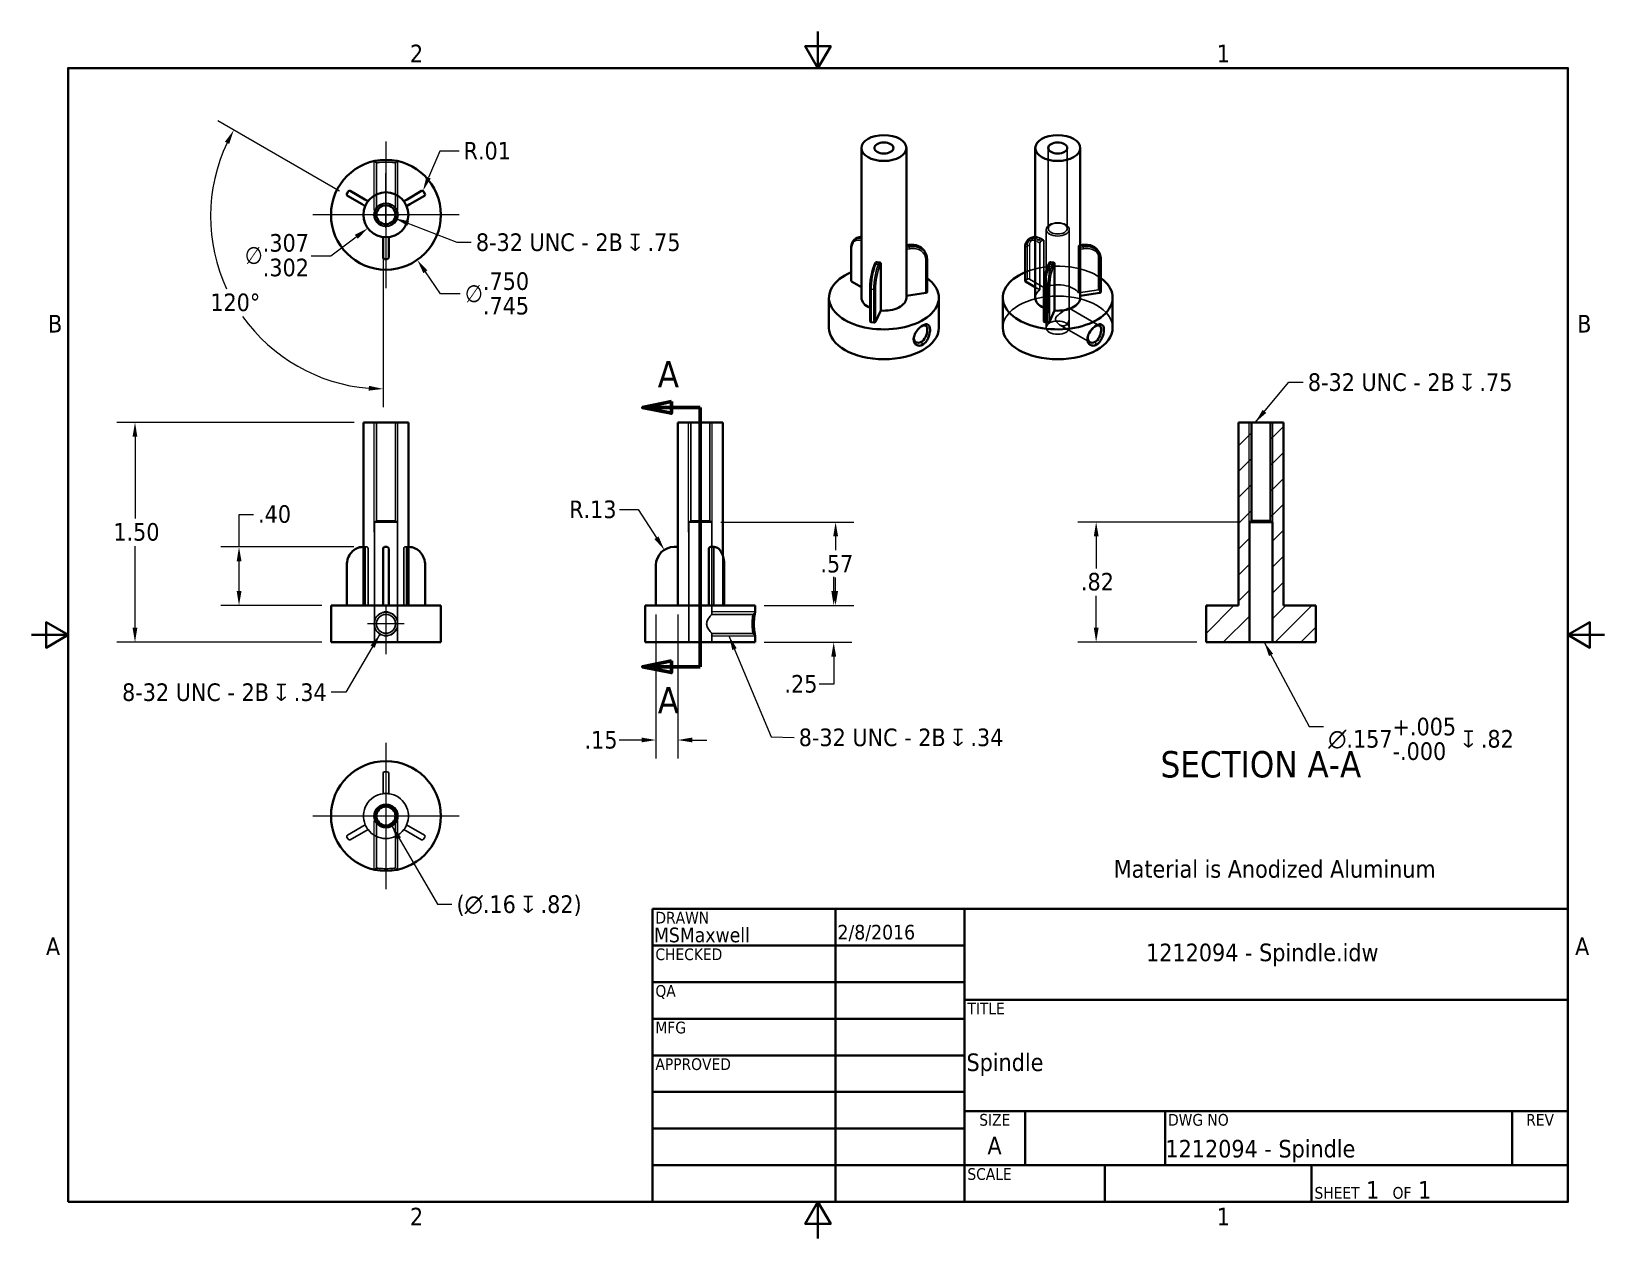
# Model space of a CAD drawing. Header units: inches. Extents: x 0.1 to 10.9, y 0.1 to 8.4.
import ezdxf
from ezdxf.enums import TextEntityAlignment as Align

# ---------------------------------------------------------------- set-up
doc = ezdxf.new("R2010")
doc.units = ezdxf.units.IN
doc.header["$MEASUREMENT"] = 0
for name, color, linetype, lineweight in [('Border (ANSI)', 7, 'Continuous', 35), ('Hatch (ANSI)', 7, 'Continuous', 13), ('Hidden (ANSI)', 7, 'Continuous', 25), ('Hidden Narrow (ANSI)', 7, 'Continuous', 18), ('Section Line (ANSI)', 7, 'Continuous', 50), ('Symbol (ANSI)', 7, 'Continuous', 18), ('Title (ANSI)', 7, 'Continuous', 35), ('Visible (ANSI)', 7, 'Continuous', 35), ('Visible Narrow (ANSI)', 7, 'Continuous', 25)]:
    doc.layers.add(name, color=color, linetype=linetype, lineweight=lineweight)
for name, color, linetype, lineweight, true_color in [('Center Mark (ANSI)', 5, 'Continuous', 18, 0x0000ff), ('Centerline (ANSI)', 5, 'Continuous', 18, 0x0000ff), ('Dimension (ANSI)', 1, 'Continuous', 18, 0xff0000)]:
    doc.layers.add(name, color=color, linetype=linetype, lineweight=lineweight, true_color=true_color)
doc.styles.add('Label Text (ANSI)', font='tahoma.ttf')
doc.styles.add('Note Text (ANSI)', font='tahoma.ttf')
doc.styles.add('Text Style38', font='tahoma.ttf')
doc.styles.add('Text Style40', font='tahoma.ttf')
doc.dimstyles.new('Default (ANSI)', dxfattribs={"dimtxt": 0.12, "dimasz": 0.098425, "dimexe": 0.125, "dimexo": 0.0625, "dimgap": 0.031496, "dimtad": 0, "dimtih": 1, "dimtoh": 1, "dimrnd": 1e-08, "dimzin": 4, "dimdsep": 46, "dimtxsty": 'Note Text (ANSI)', "dimcen": 0.09, "dimdle": 0.393701, "dimclrd": 256, "dimclre": 256, "dimclrt": 256, "dimadec": 0, "dimazin": 1, "dimtfac": 1, "dimtofl": 0, "dimtmove": 0, "dimatfit": 3, "dimfxl": 1, "dimtolj": 1, "dimtzin": 4, "dimlwd": -1, "dimlwe": -1, "dimarcsym": 0})
doc.dimstyles.new('Default (ANSI)$7', dxfattribs={"dimtxt": 0.12, "dimasz": 0.098425, "dimexe": 0.125, "dimexo": 0.0625, "dimgap": 0.031496, "dimtad": 0, "dimtih": 1, "dimtoh": 1, "dimrnd": 1e-08, "dimzin": 4, "dimdsep": 46, "dimtxsty": 'Note Text (ANSI)', "dimcen": 0.09, "dimdle": 0.393701, "dimclrd": 256, "dimclre": 256, "dimclrt": 256, "dimadec": 0, "dimazin": 1, "dimtfac": 1, "dimtofl": 0, "dimtmove": 0, "dimatfit": 3, "dimfxl": 1, "dimtolj": 1, "dimtzin": 4, "dimlwd": -1, "dimlwe": -1, "dimarcsym": 0})

msp = doc.modelspace()

# ---------------------------------------------------------------- texts
at = {"layer": 'Symbol (ANSI)', "char_height": 0.12, "line_spacing_factor": 0.5334, "style": 'Note Text (ANSI)'}
for s, insert, width, attachment_point in [('{8-32 UNC - 2B \\fAIGDT|b0|i0;\\H0.1200;x\\fTahoma|b0|i0;\\H0.1200; .75}', (3.16435, 6.9916), 1.5376757, 1), ('{8-32 UNC - 2B \\fAIGDT|b0|i0;\\H0.1200;x\\fTahoma|b0|i0;\\H0.1200; .75}', (8.84445, 6.03628), 1.5376757, 1), ('{8-32 UNC - 2B \\fAIGDT|b0|i0;\\H0.1200;x\\fTahoma|b0|i0;\\H0.1200; .34}', (2.14547, 3.91964), 1.5376757, 3), ('{\\A1;\\fTahoma|b0|i0;\\H0.1200;\\fAIGDT|b0|i0;\\H0.1200;n\\fTahoma|b0|i0;\\H0.1200;.157\\S+.005^ -.000; \\fAIGDT|b0|i0;\\H0.1200;x\\fTahoma|b0|i0;\\H0.1200; .82}', (8.98324, 3.68522), 1.4118977, 1), ('{8-32 UNC - 2B \\fAIGDT|b0|i0;\\H0.1200;x\\fTahoma|b0|i0;\\H0.1200; .34}', (5.36871, 3.61134), 1.5376757, 1), ('{(\\fAIGDT|b0|i0;\\H0.1200;n\\fTahoma|b0|i0;\\H0.1200;.16 \\fAIGDT|b0|i0;\\H0.1200;x\\fTahoma|b0|i0;\\H0.1200; .82)}', (3.03239, 2.47266), 0.9737018, 1)]:
    msp.add_mtext(s, dxfattribs=dict(at, insert=insert, width=width, attachment_point=attachment_point))
at = {"layer": 'Symbol (ANSI)', "insert": (7.83876, 3.27412), "char_height": 0.18, "attachment_point": 7, "style": 'Label Text (ANSI)'}
msp.add_mtext('SECTION A-A', dxfattribs=at)
at = {"layer": 'Symbol (ANSI)', "insert": (7.51942, 2.71312), "char_height": 0.12, "width": 2.3440557, "attachment_point": 1, "style": 'Note Text (ANSI)'}
msp.add_mtext('{Material is Anodized Aluminum}', dxfattribs=at)

# ---------------------------------------------------------------- blocks, each defined once
blk = doc.blocks.new('Borders Default Border')
at = {"layer": 'Border (ANSI)', "flags": 128}
for points in [[(5.5, 8.37), (5.5, 8.12), (5.413, 8.27), (5.587, 8.27), (5.5, 8.12)], [(0.38, 0.38), (0.38, 8.12), (10.62, 8.12), (10.62, 0.38), (0.38, 0.38)], [(0.13, 4.25), (0.38, 4.25), (0.23, 4.337), (0.23, 4.163), (0.38, 4.25)], [(10.87, 4.25), (10.62, 4.25), (10.77, 4.337), (10.77, 4.163), (10.62, 4.25)], [(5.5, 0.13), (5.5, 0.38), (5.413, 0.23), (5.587, 0.23), (5.5, 0.38)]]:
    blk.add_lwpolyline(points, dxfattribs=at)
at = {"layer": 'Border (ANSI)', "char_height": 0.12, "attachment_point": 7, "style": 'Note Text (ANSI)'}
for s, insert in [('2', (2.714, 8.16)), ('1', (8.223, 8.16)), ('B', (0.243, 6.315)), ('B', (10.683, 6.315)), ('A', (0.229, 2.065)), ('A', (10.669, 2.065)), ('2', (2.714, 0.22)), ('1', (8.223, 0.22))]:
    blk.add_mtext(s, dxfattribs=dict(at, insert=insert))
blk = doc.blocks.new('Title Blocks ANSI A')
at = {"layer": 'Title (ANSI)'}
for p, q in [((11.25, 6.999), (5, 6.999)), ((5, 6.999), (5, 4.999)), ((6.25, 4.999), (6.25, 6.999)), ((7.13, 4.999), (7.13, 6.999)), ((11.25, 4.999), (11.25, 6.999)), ((7.13, 6.749), (5, 6.749)), ((7.13, 6.499), (5, 6.499)), ((7.13, 6.379), (11.25, 6.379)), ((7.13, 6.249), (5, 6.249)), ((7.13, 5.999), (5, 5.999)), ((7.13, 5.749), (5, 5.749)), ((7.13, 5.619), (11.25, 5.619)), ((7.544, 5.249), (7.544, 5.619)), ((8.5, 5.249), (8.5, 5.619)), ((10.87, 5.249), (10.87, 5.619)), ((7.13, 5.499), (5, 5.499)), ((7.13, 5.249), (5, 5.249)), ((7.13, 5.249), (11.25, 5.249)), ((8.089, 4.999), (8.089, 5.249)), ((9.5, 4.999), (9.5, 5.249)), ((5, 4.999), (11.25, 4.999))]:
    blk.add_line(p, q, dxfattribs=at)
at = {"layer": 'Title (ANSI)', "style": 'Text Style40'}
for s, p in [('DRAWN', (5.02, 6.979)), ('CHECKED', (5.02, 6.729)), ('QA', (5.02, 6.479)), ('TITLE', (7.15, 6.359)), ('MFG', (5.02, 6.229)), ('APPROVED', (5.02, 5.979)), ('DWG NO', (8.52, 5.599)), ('SCALE', (7.15, 5.229))]:
    blk.add_text(s, height=0.08, dxfattribs=at).set_placement(p, align=Align.TOP_LEFT)
for s, p in [('SIZE', (7.337, 5.599)), ('REV', (11.06, 5.599))]:
    blk.add_text(s, height=0.08, dxfattribs=at).set_placement(p, align=Align.TOP_CENTER)
at = {"layer": 'Title (ANSI)', "insert": (9.52, 5.019), "char_height": 0.12, "attachment_point": 7, "style": 'Note Text (ANSI)'}
blk.add_mtext('\\fTahoma|b0|i0;\\H0.0800;SHEET\\fTahoma|b0|i0;\\H0.1200; 1  \\fTahoma|b0|i0;\\H0.0800;OF\\fTahoma|b0|i0;\\H0.1200; 1 ', dxfattribs=at)
at = {"layer": 'Title (ANSI)'}
for tag, p, height, style in [('CREATION_DATE_001', (6.263, 6.79), 0.1, 'Text Style38'), ('AUTHOR_001', (5.01, 6.771), 0.1, 'Text Style38'), ('FILENAME_001', (8.37, 6.642), 0.12, 'Note Text (ANSI)'), ('DESCRIPTION_001', (7.144, 5.892), 0.12, 'Note Text (ANSI)'), ('Sheet_Size_001', (7.287, 5.324), 0.12, 'Note Text (ANSI)'), ('PART_NUMBER_001', (8.502, 5.302), 0.12, 'Note Text (ANSI)')]:
    blk.add_attdef(tag, p, '', height=height, dxfattribs=dict(at, style=style))
at = {"layer": 'Title (ANSI)', "style": 'Text Style38'}
for tag, p in [('CHECKED_BY', (5.02, 6.519)), ('CHECKED_DATE', (6.27, 6.519)), ('MFG_APPROVED_BY', (5.02, 6.019)), ('MFG_APPROVED_DATE', (6.27, 6.019)), ('ENG_APPROVED_BY', (5.02, 5.769)), ('ENG_APPROVAL_DATE', (6.27, 5.769))]:
    blk.add_attdef(tag, text='', height=0.1, dxfattribs=at).set_placement(p, align=Align.BOTTOM_LEFT)
at = {"layer": 'Title (ANSI)', "style": 'Note Text (ANSI)'}
blk.add_attdef('REVISION_NUMBER', text='', height=0.12, dxfattribs=at).set_placement((11.06, 5.384), align=Align.MIDDLE_CENTER)
blk = doc.blocks.new('2dTransSection0')
at = {"layer": 'Section Line (ANSI)', "linetype": 'Continuous'}
for p, q in [((4.499, 5.843), (4.302, 5.803)), ((4.499, 5.803), (4.302, 5.803)), ((4.302, 5.803), (4.499, 5.764)), ((4.499, 5.764), (4.499, 5.843)), ((4.696, 5.803), (4.499, 5.803)), ((4.696, 5.803), (4.696, 4.033)), ((4.696, 5.803), (4.696, 5.563)), ((4.696, 4.273), (4.696, 4.033)), ((4.499, 4.073), (4.302, 4.033)), ((4.499, 4.033), (4.302, 4.033)), ((4.302, 4.033), (4.499, 3.994)), ((4.499, 3.994), (4.499, 4.073)), ((4.696, 4.033), (4.499, 4.033))]:
    blk.add_line(p, q, dxfattribs=at)
at = {"layer": 'Section Line (ANSI)', "linetype": 'Continuous', "flags": 128}
for points in [[(4.499, 5.843), (4.302, 5.803), (4.499, 5.764), (4.499, 5.843)], [(4.499, 4.073), (4.302, 4.033), (4.499, 3.994), (4.499, 4.073)]]:
    blk.add_lwpolyline(points, dxfattribs=at)
at = {"layer": 'Section Line (ANSI)'}
for points in [[(4.499, 5.843), (4.302, 5.803), (4.499, 5.764), (4.499, 5.843)], [(4.499, 4.073), (4.302, 4.033), (4.499, 3.994), (4.499, 4.073)]]:
    blk.add_solid(points, dxfattribs=at)
at = {"layer": 'Section Line (ANSI)', "char_height": 0.18, "attachment_point": 7, "style": 'Label Text (ANSI)'}
for insert in [(4.406, 5.941), (4.406, 3.715)]:
    blk.add_mtext('A', dxfattribs=dict(at, insert=insert))
blk = doc.blocks.new('*D7')
at = {"layer": 'Defpoints', "color": 0, "transparency": 16777216}
for p in [(7.399, 5.021), (8.446, 5.021), (8.149, 4.201)]:
    blk.add_point(p, dxfattribs=at)
at = {"layer": 'Dimension (ANSI)', "transparency": 16777216}
for p, q in [((8.383, 5.021), (7.274, 5.021)), ((7.399, 4.923), (7.399, 4.705)), ((7.399, 4.3), (7.399, 4.517)), ((8.087, 4.201), (7.274, 4.201))]:
    blk.add_line(p, q, dxfattribs=at)
for points in [[(7.383, 4.923), (7.416, 4.923), (7.399, 5.021)], [(7.383, 4.3), (7.416, 4.3), (7.399, 4.201)]]:
    blk.add_solid(points, dxfattribs=at)
at = {"layer": 'Dimension (ANSI)', "transparency": 16777216, "insert": (7.295, 4.674), "char_height": 0.12, "attachment_point": 1, "style": 'Note Text (ANSI)'}
blk.add_mtext('\\A1;.82', dxfattribs=at)
blk = doc.blocks.new('*D8')
at = {"layer": 'Defpoints', "color": 0, "transparency": 16777216}
for p in [(5.071, 4.451), (5.607, 4.451), (5.071, 4.201)]:
    blk.add_point(p, dxfattribs=at)
at = {"layer": 'Dimension (ANSI)', "transparency": 16777216}
for p, q in [((5.607, 4.55), (5.607, 4.648)), ((5.133, 4.451), (5.732, 4.451)), ((5.133, 4.201), (5.732, 4.201)), ((5.607, 4.103), (5.607, 3.914)), ((5.607, 3.914), (5.509, 3.914))]:
    blk.add_line(p, q, dxfattribs=at)
for points in [[(5.591, 4.55), (5.624, 4.55), (5.607, 4.451)], [(5.591, 4.103), (5.624, 4.103), (5.607, 4.201)]]:
    blk.add_solid(points, dxfattribs=at)
at = {"layer": 'Dimension (ANSI)', "transparency": 16777216, "insert": (5.271, 3.977), "char_height": 0.12, "attachment_point": 1, "style": 'Note Text (ANSI)'}
blk.add_mtext('\\A1;.25', dxfattribs=at)
blk = doc.blocks.new('*D9')
at = {"layer": 'Defpoints', "color": 0, "transparency": 16777216}
for p in [(4.774, 5.021), (5.62, 5.021), (5.071, 4.451)]:
    blk.add_point(p, dxfattribs=at)
at = {"layer": 'Dimension (ANSI)', "transparency": 16777216}
for p, q in [((4.837, 5.021), (5.745, 5.021)), ((5.62, 4.923), (5.62, 4.829)), ((5.62, 4.55), (5.62, 4.643)), ((5.133, 4.451), (5.745, 4.451))]:
    blk.add_line(p, q, dxfattribs=at)
for points in [[(5.604, 4.923), (5.637, 4.923), (5.62, 5.021)], [(5.604, 4.55), (5.637, 4.55), (5.62, 4.451)]]:
    blk.add_solid(points, dxfattribs=at)
at = {"layer": 'Dimension (ANSI)', "transparency": 16777216, "insert": (5.516, 4.797), "char_height": 0.12, "attachment_point": 1, "style": 'Note Text (ANSI)'}
blk.add_mtext('\\A1;.57', dxfattribs=at)
blk = doc.blocks.new('*D10')
at = {"layer": 'Defpoints', "color": 0, "transparency": 16777216}
for p in [(2.673, 7.21), (2.427, 7.027)]:
    blk.add_point(p, dxfattribs=at)
at = {"layer": 'Dimension (ANSI)', "transparency": 16777216}
for p, q in [((2.55, 7.029), (2.55, 7.209)), ((2.46, 7.119), (2.64, 7.119)), ((2.174, 6.839), (2.348, 6.968)), ((2.04, 6.839), (2.174, 6.839))]:
    blk.add_line(p, q, dxfattribs=at)
blk.add_solid([(2.338, 6.982), (2.358, 6.955), (2.427, 7.027)], dxfattribs=at)
at = {"layer": 'Dimension (ANSI)', "transparency": 16777216, "insert": (1.586, 6.987), "char_height": 0.12, "attachment_point": 1, "style": 'Note Text (ANSI)'}
blk.add_mtext('\\A1;∅\\S.307^ .302;', dxfattribs=at)
blk = doc.blocks.new('*D11')
at = {"layer": 'Defpoints', "color": 0, "transparency": 16777216}
for p in [(0.837, 5.701), (2.397, 5.701), (2.175, 4.201)]:
    blk.add_point(p, dxfattribs=at)
at = {"layer": 'Dimension (ANSI)', "transparency": 16777216}
for p, q in [((2.334, 5.701), (0.712, 5.701)), ((0.837, 5.603), (0.837, 5.045)), ((0.837, 4.3), (0.837, 4.857)), ((2.113, 4.201), (0.712, 4.201))]:
    blk.add_line(p, q, dxfattribs=at)
for points in [[(0.82, 5.603), (0.853, 5.603), (0.837, 5.701)], [(0.82, 4.3), (0.853, 4.3), (0.837, 4.201)]]:
    blk.add_solid(points, dxfattribs=at)
at = {"layer": 'Dimension (ANSI)', "transparency": 16777216, "insert": (0.689, 5.014), "char_height": 0.12, "attachment_point": 1, "style": 'Note Text (ANSI)'}
blk.add_mtext('\\A1;1.50', dxfattribs=at)
blk = doc.blocks.new('*D12')
at = {"layer": 'Defpoints', "color": 0, "transparency": 16777216}
for p in [(2.337, 7.427), (2.764, 6.81)]:
    blk.add_point(p, dxfattribs=at)
at = {"layer": 'Dimension (ANSI)', "transparency": 16777216}
for p, q in [((2.55, 7.029), (2.55, 7.209)), ((2.46, 7.119), (2.64, 7.119)), ((2.923, 6.58), (2.82, 6.729)), ((3.058, 6.58), (2.923, 6.58))]:
    blk.add_line(p, q, dxfattribs=at)
blk.add_solid([(2.833, 6.739), (2.806, 6.72), (2.764, 6.81)], dxfattribs=at)
at = {"layer": 'Dimension (ANSI)', "transparency": 16777216, "insert": (3.089, 6.726), "char_height": 0.12, "attachment_point": 1, "style": 'Note Text (ANSI)'}
blk.add_mtext('\\A1;∅\\S.750^ .745;', dxfattribs=at)
blk = doc.blocks.new('*D13')
at = {"layer": 'Defpoints', "color": 0, "transparency": 16777216}
for p in [(4.393, 4.451), (4.543, 4.451), (4.543, 3.533)]:
    blk.add_point(p, dxfattribs=at)
at = {"layer": 'Dimension (ANSI)', "transparency": 16777216}
for p, q in [((4.393, 4.389), (4.393, 3.408)), ((4.543, 4.389), (4.543, 3.408)), ((4.295, 3.533), (4.143, 3.533)), ((4.642, 3.533), (4.74, 3.533))]:
    blk.add_line(p, q, dxfattribs=at)
for points in [[(4.295, 3.55), (4.295, 3.517), (4.393, 3.533)], [(4.642, 3.55), (4.642, 3.517), (4.543, 3.533)]]:
    blk.add_solid(points, dxfattribs=at)
at = {"layer": 'Dimension (ANSI)', "transparency": 16777216, "insert": (3.906, 3.595), "char_height": 0.12, "attachment_point": 1, "style": 'Note Text (ANSI)'}
blk.add_mtext('\\A1;.15', dxfattribs=at)
blk = doc.blocks.new('*D14')
at = {"layer": 'Defpoints', "color": 0, "transparency": 16777216}
for p in [(1.547, 4.851), (2.392, 4.851), (2.175, 4.451)]:
    blk.add_point(p, dxfattribs=at)
at = {"layer": 'Dimension (ANSI)', "transparency": 16777216}
for p, q in [((1.547, 4.851), (1.547, 5.073)), ((1.547, 5.073), (1.646, 5.073)), ((2.33, 4.851), (1.422, 4.851)), ((1.547, 4.55), (1.547, 4.753)), ((2.113, 4.451), (1.422, 4.451))]:
    blk.add_line(p, q, dxfattribs=at)
for points in [[(1.531, 4.753), (1.564, 4.753), (1.547, 4.851)], [(1.531, 4.55), (1.564, 4.55), (1.547, 4.451)]]:
    blk.add_solid(points, dxfattribs=at)
at = {"layer": 'Dimension (ANSI)', "transparency": 16777216, "insert": (1.677, 5.136), "char_height": 0.12, "attachment_point": 1, "style": 'Note Text (ANSI)'}
blk.add_mtext('\\A1;.40', dxfattribs=at)
blk = doc.blocks.new('*D15')
at = {"layer": 'Defpoints', "color": 0, "transparency": 16777216}
for p in [(4.451, 4.831), (4.518, 4.726)]:
    blk.add_point(p, dxfattribs=at)
at = {"layer": 'Dimension (ANSI)', "transparency": 16777216}
for p, q in [((4.144, 5.106), (4.273, 5.106)), ((4.273, 5.106), (4.397, 4.914))]:
    blk.add_line(p, q, dxfattribs=at)
blk.add_solid([(4.411, 4.923), (4.383, 4.905), (4.451, 4.831)], dxfattribs=at)
at = {"layer": 'Dimension (ANSI)', "transparency": 16777216, "insert": (3.801, 5.168), "char_height": 0.12, "attachment_point": 1, "style": 'Note Text (ANSI)'}
blk.add_mtext('\\A1;R.13', dxfattribs=at)
blk = doc.blocks.new('*D16')
at = {"layer": 'Defpoints', "color": 0, "transparency": 16777216}
for p in [(2.799, 7.273), (2.803, 7.282)]:
    blk.add_point(p, dxfattribs=at)
at = {"layer": 'Dimension (ANSI)', "transparency": 16777216}
for p, q in [((2.918, 7.553), (2.841, 7.372)), ((3.049, 7.553), (2.918, 7.553))]:
    blk.add_line(p, q, dxfattribs=at)
blk.add_solid([(2.826, 7.379), (2.856, 7.366), (2.803, 7.282)], dxfattribs=at)
at = {"layer": 'Dimension (ANSI)', "transparency": 16777216, "insert": (3.08, 7.616), "char_height": 0.12, "attachment_point": 1, "style": 'Note Text (ANSI)'}
blk.add_mtext('\\A1;R.01', dxfattribs=at)
blk = doc.blocks.new('*D17')
at = {"layer": 'Defpoints', "color": 0, "transparency": 16777216}
for p in [(2.288, 7.248), (2.531, 7.108), (1.371, 6.903), (2.531, 6.941)]:
    blk.add_point(p, dxfattribs=at)
at = {"layer": 'Dimension (ANSI)', "transparency": 16777216}
for p, q in [((2.233, 7.28), (1.403, 7.759)), ((2.531, 6.879), (2.531, 5.805))]:
    blk.add_line(p, q, dxfattribs=at)
for start, end in [(154.7904, 204.8459), (215.4379, 265.2096)]:
    blk.add_arc((2.531, 7.108), 1.178, start, end, dxfattribs=at)
for points in [[(1.451, 7.617), (1.48, 7.602), (1.511, 7.696)], [(2.434, 5.951), (2.432, 5.918), (2.531, 5.93)]]:
    blk.add_solid(points, dxfattribs=at)
at = {"layer": 'Dimension (ANSI)', "transparency": 16777216, "insert": (1.351, 6.581), "char_height": 0.12, "attachment_point": 1, "style": 'Note Text (ANSI)'}
blk.add_mtext('\\A1;120°', dxfattribs=at)

# ---------------------------------------------------------------- dimensions: what is measured, and where the dimension line sits
at = {"layer": 'Dimension (ANSI)'}
dim = msp.add_angular_dim_3p(base=(1.37149, 6.90322), center=(2.53118, 7.10771), p1=(2.28752, 7.24838), p2=(2.53118, 6.94136), dimstyle='Default (ANSI)', override={"dimadec": 0, "dimtp": 0, "dimtm": 0, "dimtdec": 0}, dxfattribs=at)
dim.commit()
dim.dimension.update_dxf_attribs({"geometry": '*D17', "text_midpoint": (1.51137, 6.51892), "dimtype": 165})
for center, mpoint, picture, middle in [((2.79883, 7.27263), (2.80274, 7.28184), '*D16', (3.23367, 7.55317)), ((4.51845, 4.72608), (4.45054, 4.83103), '*D15', (3.95679, 5.10596))]:
    dim = msp.add_radius_dim(center=center, mpoint=mpoint, dimstyle='Default (ANSI)', override={"dimdec": 2, "dimcen": 0, "dimtp": 0, "dimtm": 0, "dimtdec": 2}, dxfattribs=at)
    dim.commit()
    dim.dimension.update_dxf_attribs({"geometry": picture, "text_midpoint": middle, "dimtype": 164})
for p1, p2, picture, middle in [((2.33665, 7.42695), (2.7637, 6.8104), '*D12', (3.30021, 6.57999)), ((2.67338, 7.21024), (2.42698, 7.02711), '*D10', (1.79729, 6.83925))]:
    dim = msp.add_diameter_dim_2p(p1=p1, p2=p2, dimstyle='Default (ANSI)', override={"dimgap": 0.031496, "dimdec": 3, "dimlfac": 1, "dimtol": 0, "dimlim": 1, "dimtp": 0, "dimtm": 0.005, "dimtdec": 3}, dxfattribs=at)
    dim.commit()
    dim.dimension.update_dxf_attribs({"geometry": picture, "text_midpoint": middle, "dimtype": 163})
for base, p1, p2, angle, override, picture, middle in [((0.83659, 5.70108), (2.17518, 4.20108), (2.39668, 5.70108), 270, {"dimdec": 2, "dimtp": 0, "dimtm": 0, "dimtdec": 2, "dimatfit": 1}, '*D11', (0.83659, 4.95108)), ((1.54747, 4.85108), (2.17518, 4.45108), (2.39211, 4.85108), 270, {"dimdec": 2, "dimtp": 0, "dimtm": 0, "dimtdec": 2, "dimatfit": 2}, '*D14', (1.78148, 5.07334)), ((5.62018, 5.02108), (5.07077, 4.45108), (4.77427, 5.02108), 270, {"dimdec": 2, "dimtp": 0, "dimtm": 0, "dimtdec": 2, "dimatfit": 1}, '*D9', (5.62018, 4.73608)), ((7.39922, 5.02108), (8.14906, 4.20108), (8.44556, 5.02108), 270, {"dimdec": 2, "dimtp": 0, "dimtm": 0, "dimtdec": 2, "dimatfit": 1}, '*D7', (7.39922, 4.61108)), ((5.6071, 4.45108), (5.07077, 4.20108), (5.07077, 4.45108), 270, {"dimdec": 2, "dimtp": 0, "dimtm": 0, "dimtdec": 2, "dimatfit": 1}, '*D8', (5.37406, 3.91437)), ((4.54345, 3.53329), (4.39345, 4.45108), (4.54345, 4.45108), 180, {"dimtih": 0, "dimtoh": 0, "dimdec": 2, "dimtp": 0, "dimtm": 0, "dimtdec": 2, "dimatfit": 1}, '*D13', (4.00888, 3.53329))]:
    dim = msp.add_linear_dim(base=base, p1=p1, p2=p2, angle=angle, dimstyle='Default (ANSI)', override=override, dxfattribs=at)
    dim.commit()
    dim.dimension.update_dxf_attribs({"geometry": picture, "text_midpoint": middle, "dimtype": 160})

# ---------------------------------------------------------------- hatches: boundary and pattern name
at = {"layer": 'Hatch (ANSI)'}
h = msp.add_hatch(dxfattribs=at)
h.set_pattern_fill('ANSI31', color=256, style=0)
h.paths.add_polyline_path([(8.58906, 5.70108), (8.58906, 5.02919), (8.60256, 5.02108), (8.60256, 4.20108), (8.89906, 4.20108), (8.89906, 4.45108), (8.67756, 4.45108), (8.67756, 5.70108)])
h.paths.add_polyline_path([(8.45906, 5.02919), (8.45906, 5.70108), (8.37056, 5.70108), (8.37056, 4.45108), (8.14906, 4.45108), (8.14906, 4.20108), (8.44556, 4.20108), (8.44556, 5.02108)])

# ---------------------------------------------------------------- linework, layer by layer
at = {"layer": 'Center Mark (ANSI)', "linetype": 'Continuous'}
for p, q in [((2.55018, 7.61868), (2.55018, 6.61868)), ((3.05018, 7.11868), (2.05018, 7.11868)), ((2.55018, 4.45108), (2.55018, 4.11908)), ((2.67518, 4.32608), (2.42518, 4.32608)), ((2.55018, 3.51436), (2.55018, 2.51436)), ((3.05018, 3.01436), (2.05018, 3.01436))]:
    msp.add_line(p, q, dxfattribs=at)
at = {"layer": 'Centerline (ANSI)', "linetype": 'Continuous'}
msp.add_line((2.55018, 7.13704), (2.55018, 7.40263), dxfattribs=at)
at = {"layer": 'Hidden (ANSI)'}
for p, q in [((7.07179, 7.02498), (7.07179, 7.57428)), ((7.20179, 7.02498), (7.20179, 7.57428)), ((2.48518, 7.473), (2.47046, 7.4851)), ((2.48518, 7.473), (2.48518, 7.16269)), ((2.62989, 7.4851), (2.61518, 7.473)), ((2.61518, 7.473), (2.61518, 7.16269)), ((7.05829, 7.01835), (7.05829, 6.34796)), ((7.21529, 7.01835), (7.21529, 6.4778)), ((7.01565, 6.92548), (7.01565, 6.60663)), ((7.0402, 6.94568), (7.02276, 6.95572)), ((7.04252, 6.62211), (7.04252, 6.94095)), ((7.279, 6.90446), (7.279, 6.58562)), ((7.29029, 6.91036), (7.2805, 6.90885)), ((7.28884, 6.56448), (7.28884, 6.88332)), ((7.07901, 6.78929), (7.07959, 6.79198)), ((7.07901, 6.47045), (7.07901, 6.78929)), ((6.91665, 6.67178), (6.92938, 6.67911)), ((6.94352, 6.67911), (7.04252, 6.62211)), ((7.01565, 6.60663), (6.98329, 6.62527)), ((7.279, 6.58562), (7.41423, 6.60648)), ((7.29029, 6.5647), (7.28884, 6.56448)), ((7.42648, 6.60241), (7.43114, 6.5924)), ((7.04278, 6.39258), (7.07901, 6.47045)), ((7.42175, 6.36106), (7.21427, 6.48054)), ((7.35688, 6.2484), (7.1494, 6.36789)), ((7.21529, 6.4225), (7.21529, 6.34796)), ((7.39113, 6.35658), (7.40168, 6.3627)), ((7.34075, 6.28128), (7.34241, 6.29022)), ((2.48518, 5.02919), (2.48518, 5.70108)), ((2.61518, 5.02919), (2.61518, 5.70108)), ((4.63077, 5.02919), (4.63077, 5.70108)), ((4.76077, 5.02919), (4.76077, 5.70108)), ((2.48518, 5.02919), (2.47168, 5.02108)), ((2.47168, 5.02108), (2.62868, 5.02108)), ((2.47168, 5.02108), (2.47168, 4.20108)), ((2.61518, 5.02919), (2.48518, 5.02919)), ((2.61518, 5.02919), (2.62868, 5.02108)), ((2.62868, 5.02108), (2.62868, 4.20108)), ((4.63077, 5.02919), (4.61727, 5.02108)), ((4.61727, 5.02108), (4.77427, 5.02108)), ((4.61727, 5.02108), (4.61727, 4.20108)), ((4.76077, 5.02919), (4.63077, 5.02919)), ((4.76077, 5.02919), (4.77427, 5.02108)), ((4.77427, 5.02108), (4.77427, 4.39108)), ((2.41297, 4.85108), (2.39668, 4.85108)), ((2.40876, 4.84108), (2.40876, 4.45108)), ((2.42197, 4.85108), (2.41297, 4.85108)), ((2.42776, 4.45108), (2.42776, 4.84108)), ((2.67259, 4.84108), (2.67259, 4.45108)), ((2.68738, 4.85108), (2.67838, 4.85108)), ((2.70368, 4.85108), (2.68738, 4.85108)), ((2.69159, 4.45108), (2.69159, 4.84108)), ((4.78838, 4.84108), (4.78838, 4.45108)), ((4.84927, 4.45108), (4.84927, 4.79388)), ((5.05577, 4.39108), (5.07077, 4.40608)), ((5.05577, 4.39108), (4.77427, 4.39108)), ((5.05577, 4.26108), (4.77427, 4.26108)), ((4.77427, 4.26108), (4.77427, 4.20108)), ((5.07077, 4.24608), (5.05577, 4.26108)), ((2.53118, 3.30668), (2.53118, 3.16668)), ((2.55918, 3.31668), (2.54118, 3.31668)), ((2.56918, 3.16668), (2.56918, 3.30668)), ((2.40876, 2.95465), (2.28752, 2.88465)), ((2.30652, 2.85174), (2.42776, 2.92174)), ((2.48518, 2.66003), (2.48518, 2.97034)), ((2.61518, 2.66003), (2.61518, 2.97034)), ((2.67259, 2.92174), (2.79383, 2.85174)), ((2.81283, 2.88465), (2.69159, 2.95465)), ((2.28386, 2.87099), (2.29286, 2.8554)), ((2.80749, 2.8554), (2.81649, 2.87099)), ((2.47046, 2.64793), (2.48518, 2.66003)), ((2.61518, 2.66003), (2.62989, 2.64793))]:
    msp.add_line(p, q, dxfattribs=at)
at = {"layer": 'Hidden (ANSI)', "flags": 128}
for points in [[(2.6152, 7.473), (2.61386, 7.47322), (2.60984, 7.47387), (2.60342, 7.47483), (2.59521, 7.4759), (2.58544, 7.47696), (2.57422, 7.47788), (2.56231, 7.47847), (2.55026, 7.47867), (2.53814, 7.47847), (2.52613, 7.47787), (2.5149, 7.47696), (2.50515, 7.4759), (2.49694, 7.47483), (2.4905, 7.47387), (2.48654, 7.47323), (2.48518, 7.473)], [(7.02276, 6.95572), (7.01289, 6.96077), (7.00297, 6.96457), (6.99307, 6.96702), (6.98329, 6.96805)], [(7.02207, 6.9381), (7.01956, 6.93581), (7.01748, 6.93259), (7.01612, 6.92896), (7.01565, 6.92548)], [(7.04252, 6.94095), (7.04191, 6.94381), (7.04021, 6.94568), (7.0377, 6.94625), (7.0348, 6.94543)], [(7.28247, 6.90721), (7.28122, 6.90867), (7.28009, 6.90866), (7.27929, 6.90718), (7.279, 6.90446)], [(7.28884, 6.88332), (7.28873, 6.88689), (7.2884, 6.89079), (7.28786, 6.89441), (7.28713, 6.8972)], [(7.21387, 6.4587), (7.21398, 6.46372), (7.21427, 6.46798), (7.21465, 6.47153), (7.21501, 6.47441), (7.21525, 6.47844), (7.21441, 6.48045), (7.212, 6.48073), (7.20756, 6.47929), (7.20449, 6.47789), (7.20088, 6.47607), (7.19679, 6.47387), (7.1923, 6.47133), (7.18739, 6.46845), (7.18208, 6.46525), (7.1765, 6.46178), (7.17076, 6.45809), (7.15923, 6.45034), (7.14848, 6.44248), (7.13864, 6.43433), (7.13016, 6.42555), (7.12678, 6.42093), (7.12418, 6.41611), (7.12253, 6.41105), (7.12195, 6.40576), (7.12253, 6.40034), (7.12418, 6.39496), (7.12678, 6.3897), (7.13016, 6.38466), (7.13864, 6.37561), (7.14848, 6.36842), (7.15923, 6.36334), (7.17076, 6.3607), (7.1765, 6.36056), (7.18208, 6.36124), (7.18739, 6.36275), (7.1923, 6.36505), (7.19679, 6.36816), (7.20088, 6.37207), (7.20449, 6.37667), (7.20756, 6.3819), (7.212, 6.39373), (7.21441, 6.40639), (7.21525, 6.41972), (7.21501, 6.43353), (7.21465, 6.4403), (7.21427, 6.44684), (7.21398, 6.45301), (7.21387, 6.4587)], [(7.34176, 6.28597), (7.34418, 6.29751), (7.34865, 6.30925), (7.35472, 6.32039), (7.36185, 6.33047), (7.37006, 6.33982), (7.37883, 6.34793), (7.38753, 6.35438), (7.39602, 6.35916)], [(2.41297, 4.85108), (2.41129, 4.85032), (2.40994, 4.84816), (2.40906, 4.84491), (2.40876, 4.84108)], [(2.42776, 4.84108), (2.4273, 4.84491), (2.42601, 4.84816), (2.42412, 4.85032), (2.42197, 4.85108)], [(2.67838, 4.85108), (2.67623, 4.85032), (2.67435, 4.84816), (2.67305, 4.84491), (2.67259, 4.84108)], [(2.69159, 4.84108), (2.69129, 4.84491), (2.69041, 4.84816), (2.68906, 4.85032), (2.68738, 4.85108)], [(4.78018, 4.85108), (4.78336, 4.85032), (4.78601, 4.84816), (4.78777, 4.84491), (4.78838, 4.84108)], [(2.55018, 4.24608), (2.54253, 4.24647), (2.53479, 4.24762), (2.51957, 4.25219), (2.51237, 4.2556), (2.5056, 4.25969), (2.49375, 4.26947), (2.484, 4.28137), (2.47993, 4.28816), (2.47654, 4.29538), (2.47196, 4.31064), (2.47082, 4.31841), (2.47046, 4.32618), (2.47199, 4.34171), (2.47653, 4.3568), (2.47993, 4.364), (2.48401, 4.37078), (2.49375, 4.38269), (2.5056, 4.39247), (2.51237, 4.39656), (2.51957, 4.39997), (2.52708, 4.40265), (2.53478, 4.40458), (2.55029, 4.40609), (2.56571, 4.40457), (2.57331, 4.40266), (2.58079, 4.39998), (2.58798, 4.39655), (2.59474, 4.39245), (2.60661, 4.38269), (2.61635, 4.37079), (2.62041, 4.364), (2.62381, 4.35678), (2.62649, 4.34925), (2.6284, 4.34153), (2.62993, 4.32599), (2.62841, 4.31055), (2.6265, 4.3029), (2.62382, 4.29538), (2.61635, 4.28137), (2.60657, 4.26941), (2.59473, 4.25965), (2.58799, 4.2556), (2.58079, 4.25218), (2.57328, 4.2495), (2.56558, 4.24758), (2.55018, 4.24608)], [(2.48518, 4.32608), (2.48551, 4.33263), (2.48648, 4.33901), (2.48804, 4.34518), (2.49018, 4.35109), (2.49601, 4.36199), (2.50356, 4.37137), (2.51286, 4.37928), (2.52415, 4.38564), (2.53039, 4.38798), (2.53689, 4.38969), (2.54352, 4.39073), (2.55018, 4.39108), (2.55683, 4.39073), (2.56347, 4.38969), (2.56997, 4.38798), (2.5762, 4.38564), (2.58749, 4.37928), (2.5968, 4.37137), (2.60434, 4.36199), (2.61017, 4.35109), (2.61231, 4.34518), (2.61388, 4.33901), (2.61484, 4.33263), (2.61518, 4.32608), (2.61484, 4.31953), (2.61388, 4.31315), (2.61231, 4.30698), (2.61017, 4.30107), (2.60434, 4.29017), (2.5968, 4.28079), (2.58749, 4.27288), (2.5762, 4.26652), (2.56997, 4.26418), (2.56347, 4.26247), (2.55683, 4.26143), (2.55018, 4.26108), (2.54352, 4.26143), (2.53689, 4.26247), (2.53039, 4.26418), (2.52415, 4.26652), (2.51286, 4.27288), (2.50356, 4.28079), (2.49601, 4.29017), (2.49018, 4.30107), (2.48804, 4.30698), (2.48648, 4.31315), (2.48551, 4.31953), (2.48518, 4.32608)], [(4.77427, 4.39108), (4.77397, 4.39073), (4.77311, 4.38969), (4.77172, 4.38798), (4.76983, 4.38564), (4.76482, 4.37928), (4.75892, 4.37137), (4.75256, 4.36199), (4.74639, 4.35109), (4.74374, 4.34518), (4.74164, 4.33901), (4.74027, 4.33263), (4.73978, 4.32608), (4.74027, 4.31953), (4.74164, 4.31315), (4.74374, 4.30698), (4.74639, 4.30107), (4.75256, 4.29017), (4.75892, 4.28079), (4.76482, 4.27288), (4.76983, 4.26652), (4.77172, 4.26418), (4.77311, 4.26247), (4.77397, 4.26143), (4.77427, 4.26108)], [(5.05577, 4.26108), (5.05557, 4.2622), (5.05497, 4.2657), (5.05406, 4.27146), (5.053, 4.27915), (5.05192, 4.2888), (5.05096, 4.30033), (5.05031, 4.313), (5.05009, 4.326), (5.05031, 4.33909), (5.05096, 4.35182), (5.05192, 4.36336), (5.053, 4.37296), (5.05405, 4.38065), (5.05497, 4.38647), (5.05556, 4.38995), (5.05577, 4.39109)], [(2.53118, 3.16668), (2.53194, 3.16677), (2.53411, 3.16701), (2.53735, 3.16732), (2.54118, 3.16759)], [(2.55918, 3.16759), (2.563, 3.16732), (2.56624, 3.16701), (2.56841, 3.16677), (2.56918, 3.16668)], [(2.41297, 2.94553), (2.41129, 2.94898), (2.40994, 2.95194), (2.40906, 2.95394), (2.40876, 2.95465)], [(2.42776, 2.92174), (2.4273, 2.92236), (2.42601, 2.92411), (2.42412, 2.92677), (2.42197, 2.92994)], [(2.67838, 2.92994), (2.67623, 2.92677), (2.67435, 2.92411), (2.67305, 2.92236), (2.67259, 2.92174)], [(2.69159, 2.95465), (2.69129, 2.95394), (2.69041, 2.95194), (2.68906, 2.94898), (2.68738, 2.94553)], [(2.48518, 2.66003), (2.4865, 2.65981), (2.49051, 2.65916), (2.49693, 2.65821), (2.50515, 2.65713), (2.5149, 2.65607), (2.52613, 2.65516), (2.53815, 2.65457), (2.55018, 2.65436)], [(2.55018, 2.65436), (2.56221, 2.65456), (2.57422, 2.65516), (2.58543, 2.65606), (2.59517, 2.65712), (2.60342, 2.65821), (2.60985, 2.65916), (2.61386, 2.65981), (2.6152, 2.66003)]]:
    msp.add_lwpolyline(points, dxfattribs=at)
at = {"layer": 'Hidden (ANSI)'}
msp.add_circle((2.55018, 7.11868), 0.0785, dxfattribs=at)
for centre, radius, start, end in [((2.54118, 3.30668), 0.01, 90, 180), ((2.55918, 3.30668), 0.01, 0, 90), ((2.55018, 3.01436), 0.1535, 97.110221, 202.889779), ((2.55018, 3.01436), 0.1535, 86.638711, 93.361289), ((2.55018, 3.01436), 0.1535, 337.110221, 82.889779), ((2.55018, 3.01436), 0.1535, 206.638711, 213.361289), ((2.55018, 3.01436), 0.1535, 217.110221, 322.889779), ((2.55018, 3.01436), 0.1535, 326.638711, 333.361289), ((2.29252, 2.87599), 0.01, 120, 210), ((2.30152, 2.8604), 0.01, 210, 300), ((2.79883, 2.8604), 0.01, 240, 330), ((2.80783, 2.87599), 0.01, 330, 60)]:
    msp.add_arc(centre, radius, start, end, dxfattribs=at)
for centre, major_axis in [((7.13679, 7.01835), (-0.0785, 0)), ((7.13679, 7.02498), (-0.065, 0)), ((7.13679, 6.34796), (-0.0785, 0))]:
    msp.add_ellipse(centre, major_axis=major_axis, ratio=0.5758617, dxfattribs=at)
for centre, major_axis, start_param, end_param in [((7.13679, 6.87936), (-0.1535, 0), 5.43912158, 5.55645271), ((7.13679, 6.87936), (0.1535, 0), 0.20313382, 0.32046495), ((7.13679, 6.55235), (-0.375, 0), 3.80834269, 5.34945593), ((6.92372, 6.66771), (-0.01, 0), 5.49778714, 6.28318531), ((6.93645, 6.67504), (0.01, 0), 0.78539816, 2.35619449), ((7.13679, 6.34796), (0.375, 0), 0, 3.14159265), ((7.13679, 6.55235), (-0.1535, 0), 5.62188392, 6.28318531), ((7.13679, 6.55235), (0.1535, 0), 0.38589616, 2.23209772), ((7.13679, 6.55235), (0.1535, 0), 0, 0.13770262), ((7.41682, 6.60092), (0.01, 0), 0.26179939, 1.83259571), ((7.42148, 6.59091), (0.01, 0), 0, 0.26179939), ((7.13679, 6.55235), (-0.1535, 0), 0.90883409, 1.18490017), ((7.05244, 6.39109), (-0.01, 0), 6.02138592, 6.28318531)]:
    msp.add_ellipse(centre, major_axis=major_axis, ratio=0.5758617, start_param=start_param, end_param=end_param, dxfattribs=at)
at = {"layer": 'Hidden Narrow (ANSI)'}
for p, q in [((2.46818, 7.4846), (2.46818, 7.15068)), ((2.63218, 7.15068), (2.63218, 7.4846)), ((6.92938, 6.90394), (6.91665, 6.89661)), ((6.91665, 6.89661), (6.91665, 6.88847)), ((6.92938, 6.67911), (6.92938, 6.90394)), ((6.94352, 6.90394), (6.94352, 6.67911)), ((6.99797, 6.93566), (7.01565, 6.92548)), ((7.00504, 6.9479), (7.01777, 6.95523)), ((7.02207, 6.9381), (7.00504, 6.9479)), ((7.01777, 6.95523), (7.0348, 6.94543)), ((7.04252, 6.94095), (7.02484, 6.95113)), ((7.30315, 6.90819), (7.279, 6.90446)), ((7.28247, 6.90721), (7.29029, 6.90842)), ((7.29029, 6.89768), (7.28713, 6.8972)), ((7.28884, 6.88332), (7.29029, 6.88355)), ((7.07901, 6.78929), (7.07254, 6.77539)), ((7.41423, 6.60648), (7.41423, 6.83131)), ((7.42648, 6.82724), (7.42648, 6.60241)), ((7.43114, 6.81722), (7.42648, 6.82724)), ((7.43114, 6.5924), (7.43114, 6.81722)), ((7.04278, 6.6174), (7.04278, 6.39258)), ((2.46818, 5.70108), (2.46818, 4.95108)), ((2.63218, 4.95108), (2.63218, 5.70108)), ((4.61377, 5.70108), (4.61377, 4.95108)), ((4.77777, 4.95108), (4.77777, 5.70108)), ((8.44206, 5.70108), (8.44206, 4.95108)), ((8.60606, 4.95108), (8.60606, 5.70108)), ((5.07077, 4.40808), (4.77427, 4.40808)), ((4.77427, 4.24408), (5.07077, 4.24408)), ((2.46818, 2.98236), (2.46818, 2.64843)), ((2.63218, 2.64843), (2.63218, 2.98236))]:
    msp.add_line(p, q, dxfattribs=at)
at = {"layer": 'Hidden Narrow (ANSI)', "flags": 128}
for points in [[(2.62186, 4.3659), (2.61713, 4.37339), (2.61121, 4.38082), (2.60418, 4.38778), (2.5957, 4.39426), (2.58575, 4.39996), (2.57458, 4.40436), (2.56255, 4.40714), (2.55018, 4.40808), (2.5378, 4.40714), (2.52577, 4.40436), (2.5146, 4.39996), (2.50465, 4.39426), (2.49617, 4.38778), (2.48914, 4.38082), (2.48322, 4.37339), (2.47849, 4.3659)], [(2.47849, 4.28626), (2.48322, 4.27878), (2.48914, 4.27134), (2.49617, 4.26438), (2.50465, 4.2579), (2.5146, 4.25221), (2.52577, 4.2478), (2.5378, 4.24502), (2.55018, 4.24408), (2.56255, 4.24502), (2.57458, 4.2478), (2.58575, 4.25221), (2.5957, 4.2579), (2.60418, 4.26438), (2.61121, 4.27134), (2.61713, 4.27878), (2.62186, 4.28626)]]:
    msp.add_lwpolyline(points, dxfattribs=at)
at = {"layer": 'Hidden Narrow (ANSI)'}
for centre in [(2.55018, 7.11868), (2.55018, 3.01436)]:
    msp.add_circle(centre, 0.082, dxfattribs=at)
for start, end in [(150.94639, 209.05361), (330.94639, 29.05361)]:
    msp.add_arc((2.55018, 4.32608), 0.082, start, end, dxfattribs=at)
for centre, major_axis, ratio, start_param, end_param in [((6.92372, 6.89254), (-0.01, 0), 0.5758617, 5.49778714, 6.28318531), ((7.00504, 6.84571), (-0.06238, 0.10832), 0.57809312, 0, 0.78733187), ((7.01777, 6.85304), (-0.06238, 0.10832), 0.57809312, 0, 0.78733187), ((6.93645, 6.89987), (-0.01, 0), 0.5758617, 3.92699082, 5.49778714), ((7.02484, 6.85711), (-0.05739, 0.09966), 0.57809312, 5.49972085, 7.07051718), ((7.01777, 6.85304), (-0.06238, 0.10832), 0.57809312, 5.49972085, 5.90045858), ((7.00504, 6.84571), (-0.06238, 0.10832), 0.57809312, 5.49972085, 5.74837295), ((6.99797, 6.84164), (0.05739, -0.09966), 0.57809312, 2.3581282, 2.53966467), ((7.00504, 6.93973), (0.00499, 0.00867), 0.57809312, 0.78346445, 2.35426078), ((7.01777, 6.94706), (0.00499, 0.00867), 0.57809312, 5.49585344, 7.06664976), ((7.30315, 6.81417), (0.10427, 0.04851), 0.78968988, 5.93105572, 7.50185205), ((7.30574, 6.90262), (-0.00152, 0.00988), 0.21159677, 0, 0.94072425), ((7.07254, 6.68137), (-0.01754, -0.11365), 0.21159677, 3.77166473, 5.34246105), ((7.0822, 6.7739), (-0.00907, 0.00422), 0.78968988, 0, 0.35212959), ((7.41682, 6.82575), (0.01, 0), 0.5758617, 0.26179939, 1.83259571), ((7.30574, 6.80861), (0.11333, 0.05273), 0.78968988, 5.93105572, 6.28318531), ((7.3104, 6.79859), (0.11333, 0.05273), 0.78968988, 5.93105572, 6.28318531), ((7.42148, 6.81573), (0.01, 0), 0.5758617, 0, 0.26179939), ((7.05244, 6.61591), (-0.01, 0), 0.5758617, 6.02138592, 6.28318531)]:
    msp.add_ellipse(centre, major_axis=major_axis, ratio=ratio, start_param=start_param, end_param=end_param, dxfattribs=at)
at = {"layer": 'Visible (ANSI)'}
for p, q in [((5.79643, 6.55235), (5.79643, 7.57428)), ((6.10343, 6.55235), (6.10343, 7.57428)), ((6.98329, 6.55235), (6.98329, 7.57428)), ((7.29029, 6.55235), (7.29029, 7.57428)), ((2.29286, 7.27763), (2.28386, 7.26204)), ((2.38711, 7.19088), (2.28752, 7.24838)), ((2.30652, 7.28129), (2.40611, 7.22379)), ((2.42776, 7.21129), (2.40611, 7.22379)), ((2.69424, 7.22379), (2.67259, 7.21129)), ((2.69424, 7.22379), (2.79383, 7.28129)), ((2.81283, 7.24838), (2.71324, 7.19088)), ((2.81649, 7.26204), (2.80749, 7.27763)), ((2.38711, 7.19088), (2.40876, 7.17838)), ((2.69159, 7.17838), (2.71324, 7.19088)), ((2.53118, 6.96636), (2.53118, 6.94136)), ((2.53118, 6.82636), (2.53118, 6.94136)), ((2.56918, 6.94136), (2.56918, 6.96636)), ((2.56918, 6.94136), (2.56918, 6.82636)), ((5.72687, 6.66771), (5.72687, 6.89254)), ((5.76853, 6.96136), (5.7558, 6.95403)), ((6.11735, 6.91251), (6.10343, 6.91036)), ((6.91372, 6.66771), (6.91372, 6.89254)), ((6.95539, 6.96136), (6.94266, 6.95403)), ((7.30421, 6.91251), (7.29029, 6.91036)), ((2.54118, 6.81636), (2.55918, 6.81636)), ((5.89273, 6.79198), (5.88628, 6.77812)), ((5.92886, 6.78363), (5.92886, 6.46479)), ((6.23687, 6.85133), (6.23221, 6.86134)), ((6.24462, 6.59091), (6.24462, 6.81573)), ((7.07959, 6.79198), (7.07314, 6.77812)), ((7.11572, 6.78363), (7.11572, 6.46479)), ((7.42373, 6.85133), (7.41907, 6.86134)), ((7.43148, 6.59091), (7.43148, 6.81573)), ((5.79643, 6.62527), (5.72979, 6.66364)), ((6.98329, 6.62527), (6.91665, 6.66364)), ((5.57493, 6.34796), (5.57493, 6.55235)), ((5.85558, 6.39109), (5.85558, 6.61591)), ((6.23721, 6.58535), (6.10343, 6.5647)), ((6.32493, 6.34796), (6.32493, 6.55235)), ((6.76179, 6.34796), (6.76179, 6.55235)), ((7.04244, 6.39109), (7.04244, 6.61591)), ((7.42407, 6.58535), (7.29029, 6.5647)), ((7.51179, 6.34796), (7.51179, 6.55235)), ((5.92886, 6.46479), (5.89263, 6.38691)), ((7.11572, 6.46479), (7.07948, 6.38691)), ((5.88038, 6.38284), (5.86299, 6.38552)), ((7.06724, 6.38284), (7.04985, 6.38552)), ((2.70368, 5.70108), (2.39668, 5.70108)), ((2.39668, 4.45108), (2.39668, 5.70108)), ((2.70368, 4.45108), (2.70368, 5.70108)), ((4.84927, 5.70108), (4.54227, 5.70108)), ((4.54227, 4.85108), (4.54227, 5.70108)), ((4.84927, 4.79388), (4.84927, 5.70108)), ((8.45906, 5.70108), (8.37056, 5.70108)), ((8.37056, 5.70108), (8.37056, 4.45108)), ((8.45906, 5.02919), (8.45906, 5.70108)), ((8.45906, 5.70108), (8.58906, 5.70108)), ((8.58906, 5.70108), (8.58906, 5.02919)), ((8.67756, 5.70108), (8.58906, 5.70108)), ((8.67756, 4.45108), (8.67756, 5.70108)), ((8.44556, 5.02108), (8.45906, 5.02919)), ((8.44556, 4.20108), (8.44556, 5.02108)), ((8.44556, 5.02108), (8.60256, 5.02108)), ((8.58906, 5.02919), (8.45906, 5.02919)), ((8.58906, 5.02919), (8.60256, 5.02108)), ((8.60256, 5.02108), (8.60256, 4.20108)), ((2.39668, 4.85108), (2.39211, 4.85108)), ((2.53118, 4.72608), (2.53118, 4.84108)), ((2.55918, 4.85108), (2.54118, 4.85108)), ((2.56918, 4.84108), (2.56918, 4.72608)), ((2.70824, 4.85108), (2.70368, 4.85108)), ((4.54253, 4.85108), (4.51845, 4.85108)), ((4.54345, 4.84108), (4.54345, 4.45108)), ((4.75547, 4.45108), (4.75547, 4.84108)), ((4.77663, 4.85108), (4.76459, 4.85108)), ((4.79222, 4.85108), (4.77663, 4.85108)), ((2.28252, 4.45108), (2.28252, 4.72608)), ((2.53118, 4.72608), (2.53118, 4.45108)), ((2.56918, 4.45108), (2.56918, 4.72608)), ((2.81783, 4.45108), (2.81783, 4.72608)), ((4.39345, 4.72608), (4.39345, 4.45108)), ((4.85972, 4.45108), (4.85972, 4.72608)), ((2.92518, 4.45108), (2.17518, 4.45108)), ((2.17518, 4.20108), (2.17518, 4.45108)), ((2.92518, 4.20108), (2.92518, 4.45108)), ((5.07077, 4.45108), (4.32077, 4.45108)), ((4.32077, 4.20108), (4.32077, 4.45108)), ((5.07077, 4.40608), (5.07077, 4.45108)), ((8.37056, 4.45108), (8.14906, 4.45108)), ((8.14906, 4.45108), (8.14906, 4.20108)), ((8.89906, 4.45108), (8.67756, 4.45108)), ((8.89906, 4.20108), (8.89906, 4.45108)), ((2.92518, 4.20108), (2.17518, 4.20108)), ((5.07077, 4.20108), (4.32077, 4.20108)), ((5.07077, 4.20108), (5.07077, 4.24608)), ((8.14906, 4.20108), (8.44556, 4.20108)), ((8.60256, 4.20108), (8.44556, 4.20108)), ((8.60256, 4.20108), (8.89906, 4.20108))]:
    msp.add_line(p, q, dxfattribs=at)
at = {"layer": 'Visible (ANSI)', "flags": 128}
for points in [[(5.72687, 6.89254), (5.7273, 6.90244), (5.72861, 6.9119), (5.73083, 6.92083), (5.73398, 6.92914), (5.73806, 6.93675), (5.74309, 6.94352), (5.74903, 6.94933), (5.7558, 6.95403)], [(5.79643, 6.96805), (5.78903, 6.9678), (5.78185, 6.96662), (5.77498, 6.96447), (5.76853, 6.96136)], [(6.23221, 6.86134), (6.22422, 6.87492), (6.21371, 6.88686), (6.20101, 6.89685), (6.18645, 6.90468), (6.17043, 6.91021), (6.15331, 6.91337), (6.13549, 6.91413), (6.11735, 6.91251)], [(6.91372, 6.89254), (6.91416, 6.90244), (6.91547, 6.9119), (6.91769, 6.92083), (6.92084, 6.92914), (6.92492, 6.93675), (6.92995, 6.94352), (6.93589, 6.94933), (6.94266, 6.95403)], [(6.98329, 6.96805), (6.97589, 6.9678), (6.96871, 6.96662), (6.96184, 6.96447), (6.95539, 6.96136)], [(7.41907, 6.86134), (7.41108, 6.87492), (7.40057, 6.88686), (7.38786, 6.89685), (7.37331, 6.90468), (7.35729, 6.91021), (7.34017, 6.91337), (7.32235, 6.91413), (7.30421, 6.91251)], [(5.88628, 6.77812), (5.88316, 6.77094), (5.88013, 6.763), (5.87718, 6.75434), (5.87435, 6.74504), (5.87164, 6.73516), (5.86907, 6.7248), (5.86668, 6.71404), (5.86447, 6.70298), (5.86247, 6.69172), (5.8607, 6.68037), (5.85917, 6.66902), (5.8579, 6.65778), (5.85689, 6.64675), (5.85617, 6.63604), (5.85573, 6.62573), (5.85558, 6.61591)], [(5.89273, 6.79198), (5.89412, 6.79386), (5.89615, 6.79509), (5.89875, 6.79565), (5.90158, 6.79547)], [(5.91896, 6.79279), (5.92273, 6.79175), (5.92594, 6.78966), (5.9281, 6.78683), (5.92886, 6.78363)], [(6.23687, 6.85133), (6.24025, 6.84287), (6.24267, 6.83406), (6.24413, 6.82499), (6.24462, 6.81573)], [(7.07314, 6.77812), (7.07002, 6.77094), (7.06698, 6.763), (7.06404, 6.75434), (7.06121, 6.74504), (7.05849, 6.73516), (7.05593, 6.7248), (7.05354, 6.71404), (7.05133, 6.70298), (7.04933, 6.69172), (7.04756, 6.68037), (7.04603, 6.66902), (7.04476, 6.65778), (7.04375, 6.64675), (7.04303, 6.63604), (7.04259, 6.62573), (7.04244, 6.61591)], [(7.07959, 6.79198), (7.08098, 6.79386), (7.083, 6.79509), (7.08561, 6.79565), (7.08844, 6.79547)], [(7.10582, 6.79279), (7.10959, 6.79175), (7.1128, 6.78966), (7.11496, 6.78683), (7.11572, 6.78363)], [(7.42373, 6.85133), (7.42711, 6.84287), (7.42953, 6.83406), (7.43099, 6.82499), (7.43148, 6.81573)], [(6.2151, 6.23205), (6.22044, 6.23551), (6.22574, 6.23971), (6.23585, 6.25002), (6.24048, 6.256), (6.24473, 6.26241), (6.25198, 6.27589), (6.25773, 6.29025), (6.26007, 6.29776), (6.26201, 6.30532), (6.26457, 6.32004), (6.2652, 6.32695), (6.26541, 6.33348), (6.26456, 6.34542), (6.26201, 6.35553), (6.26007, 6.35976), (6.25772, 6.36334), (6.25198, 6.36845), (6.24474, 6.37097), (6.24048, 6.37125), (6.23585, 6.37084), (6.23092, 6.36975), (6.22576, 6.36803), (6.21501, 6.36282), (6.20388, 6.35543), (6.19823, 6.35094), (6.19256, 6.34591), (6.18701, 6.34045), (6.1817, 6.33465), (6.17217, 6.32249), (6.16414, 6.30946), (6.16074, 6.30256), (6.15787, 6.29554), (6.15558, 6.28851), (6.15395, 6.28159), (6.15264, 6.26839), (6.15395, 6.25626), (6.15558, 6.25062), (6.15786, 6.24534), (6.16414, 6.23635), (6.17221, 6.22989), (6.18172, 6.22609), (6.18701, 6.22521), (6.19256, 6.22508), (6.19825, 6.22573), (6.20398, 6.22713), (6.2151, 6.23205)], [(6.20916, 6.35916), (6.21715, 6.3622), (6.22461, 6.36342), (6.23117, 6.36264), (6.2366, 6.35993), (6.24106, 6.3551), (6.24429, 6.34815), (6.24606, 6.33945), (6.24638, 6.32937), (6.24522, 6.31814), (6.24259, 6.30614), (6.23861, 6.29422), (6.23359, 6.28318), (6.2275, 6.27291), (6.22038, 6.2637), (6.21256, 6.2561), (6.20449, 6.25042)], [(7.40195, 6.23205), (7.4073, 6.23551), (7.4126, 6.23971), (7.42271, 6.25002), (7.42734, 6.256), (7.43159, 6.26241), (7.43884, 6.27589), (7.44459, 6.29025), (7.44693, 6.29776), (7.44886, 6.30532), (7.45143, 6.32004), (7.45206, 6.32695), (7.45226, 6.33348), (7.45142, 6.34542), (7.44887, 6.35553), (7.44693, 6.35976), (7.44458, 6.36334), (7.43884, 6.36845), (7.43159, 6.37097), (7.42734, 6.37125), (7.42271, 6.37084), (7.41778, 6.36975), (7.41262, 6.36803), (7.40187, 6.36282), (7.39074, 6.35543), (7.38509, 6.35094), (7.37942, 6.34591), (7.37387, 6.34045), (7.36856, 6.33465), (7.35903, 6.32249), (7.351, 6.30946), (7.3476, 6.30256), (7.34473, 6.29554), (7.34244, 6.28851), (7.3408, 6.28159), (7.3395, 6.26839), (7.34081, 6.25626), (7.34244, 6.25062), (7.34471, 6.24534), (7.351, 6.23635), (7.35907, 6.22989), (7.36858, 6.22609), (7.37387, 6.22521), (7.37942, 6.22508), (7.38511, 6.22573), (7.39084, 6.22713), (7.40195, 6.23205)], [(7.39602, 6.35916), (7.404, 6.3622), (7.41147, 6.36342), (7.41803, 6.36264), (7.42345, 6.35993), (7.42792, 6.3551), (7.43114, 6.34815), (7.43292, 6.33945), (7.43324, 6.32937), (7.43208, 6.31814), (7.42945, 6.30614), (7.42547, 6.29422), (7.42045, 6.28318), (7.41436, 6.27291), (7.40724, 6.2637), (7.39941, 6.2561), (7.39135, 6.25042)], [(6.20449, 6.25042), (6.19516, 6.24631), (6.18559, 6.24466), (6.17653, 6.24568), (6.16861, 6.24927), (6.16195, 6.25544), (6.15926, 6.25948), (6.15713, 6.26407), (6.15475, 6.27441), (6.1549, 6.28597)], [(7.39135, 6.25042), (7.38202, 6.24631), (7.37245, 6.24466), (7.36339, 6.24568), (7.35547, 6.24927), (7.34881, 6.25544), (7.34612, 6.25948), (7.34399, 6.26407), (7.34161, 6.27441), (7.34176, 6.28597)], [(2.28252, 4.72608), (2.28304, 4.7382), (2.28458, 4.75021), (2.28714, 4.762), (2.29069, 4.77347), (2.29521, 4.78449), (2.30065, 4.79498), (2.30698, 4.80483), (2.31413, 4.81394), (2.32205, 4.82223), (2.33067, 4.82962), (2.33991, 4.83601), (2.34969, 4.84135), (2.3599, 4.84557), (2.37045, 4.84861), (2.38122, 4.85046), (2.39211, 4.85108)], [(2.70824, 4.85108), (2.71913, 4.85046), (2.72991, 4.84861), (2.74046, 4.84557), (2.75067, 4.84135), (2.76044, 4.83601), (2.76968, 4.82962), (2.7783, 4.82223), (2.78622, 4.81394), (2.79338, 4.80483), (2.7997, 4.79498), (2.80515, 4.78449), (2.80966, 4.77347), (2.81322, 4.762), (2.81577, 4.75021), (2.81731, 4.7382), (2.81783, 4.72608)], [(4.54253, 4.85108), (4.5428, 4.85032), (4.54311, 4.84816), (4.54335, 4.84491), (4.54345, 4.84108)], [(4.75547, 4.84108), (4.75618, 4.84491), (4.75818, 4.84816), (4.76114, 4.85032), (4.76459, 4.85108)], [(4.85972, 4.72608), (4.85943, 4.73784), (4.85857, 4.74951), (4.85713, 4.76096), (4.85514, 4.77212), (4.85259, 4.78287), (4.84951, 4.79314), (4.84592, 4.80283), (4.84182, 4.81187), (4.83724, 4.82018), (4.83217, 4.82769), (4.82663, 4.83434), (4.8206, 4.84003), (4.8141, 4.84468), (4.80712, 4.84816), (4.79978, 4.85033), (4.79222, 4.85108)], [(5.07076, 4.40609), (5.07044, 4.40457), (5.07005, 4.40266), (5.06951, 4.39998), (5.06885, 4.39655), (5.0681, 4.39245), (5.0665, 4.38269), (5.06488, 4.37079), (5.06413, 4.364), (5.06347, 4.35678), (5.06292, 4.34925), (5.06252, 4.34153), (5.0622, 4.32599), (5.06252, 4.31055), (5.06292, 4.3029), (5.06346, 4.29538), (5.06488, 4.28137), (5.0665, 4.26941), (5.06811, 4.25965), (5.06886, 4.2556), (5.06951, 4.25218), (5.07005, 4.2495), (5.07045, 4.24758), (5.07077, 4.24608)]]:
    msp.add_lwpolyline(points, dxfattribs=at)
at = {"layer": 'Visible (ANSI)'}
for centre, radius in [((2.55018, 7.11868), 0.375), ((2.55018, 7.11868), 0.1535), ((2.55018, 7.11868), 0.065), ((2.55018, 3.01436), 0.375), ((2.55018, 3.01436), 0.0785), ((2.55018, 3.01436), 0.065)]:
    msp.add_circle(centre, radius, dxfattribs=at)
for centre, radius, start, end in [((2.29252, 7.25704), 0.01, 150, 240), ((2.30152, 7.27263), 0.01, 60, 150), ((2.79883, 7.27263), 0.01, 30, 120), ((2.80783, 7.25704), 0.01, 300, 30), ((2.54118, 6.82636), 0.01, 180, 270), ((2.55918, 6.82636), 0.01, 270, 0), ((2.54118, 4.84108), 0.01, 90, 180), ((2.55918, 4.84108), 0.01, 0, 90), ((4.51845, 4.72608), 0.125, 90, 180)]:
    msp.add_arc(centre, radius, start, end, dxfattribs=at)
for centre, major_axis in [((5.94993, 7.57428), (-0.1535, 0)), ((7.13679, 7.57428), (-0.1535, 0)), ((5.94993, 7.57428), (-0.065, 0)), ((7.13679, 7.57428), (-0.065, 0))]:
    msp.add_ellipse(centre, major_axis=major_axis, ratio=0.5758617, dxfattribs=at)
for centre, major_axis, start_param, end_param in [((5.94993, 6.87936), (0.1535, 0), 4.39192403, 4.50925516), ((7.13679, 6.87936), (0.1535, 0), 4.39192403, 4.50925516), ((5.94993, 6.55235), (-0.375, 0), 5.34945593, 10.091528), ((5.73687, 6.66771), (-0.01, 0), 0, 0.78539816), ((7.13679, 6.55235), (-0.375, 0), 5.34945593, 10.091528), ((6.92372, 6.66771), (-0.01, 0), 0, 0.78539816), ((5.94993, 6.55235), (-0.1535, 0), 0, 0.90883409), ((5.94993, 6.55235), (0.1535, 0), 4.57468636, 6.28318531), ((6.23462, 6.59091), (0.01, 0), 4.97418837, 6.28318531), ((7.13679, 6.55235), (-0.1535, 0), 0, 0.90883409), ((7.13679, 6.55235), (0.1535, 0), 4.57468636, 6.28318531), ((7.42148, 6.59091), (0.01, 0), 4.97418837, 6.28318531), ((5.94993, 6.34796), (-0.375, 0), 0, 3.14159265), ((5.86558, 6.39109), (-0.01, 0), 0, 1.30899694), ((5.88297, 6.3884), (0.01, 0), 4.45058959, 6.02138592), ((7.13679, 6.34796), (-0.375, 0), 0, 3.14159265), ((7.05244, 6.39109), (-0.01, 0), 0, 1.30899694), ((7.06982, 6.3884), (0.01, 0), 4.45058959, 6.02138592)]:
    msp.add_ellipse(centre, major_axis=major_axis, ratio=0.5758617, start_param=start_param, end_param=end_param, dxfattribs=at)
at = {"layer": 'Visible Narrow (ANSI)'}
for p, q in [((5.72979, 6.66364), (5.72979, 6.88847)), ((6.10343, 6.90842), (6.11888, 6.9108)), ((6.12354, 6.90079), (6.10343, 6.89768)), ((6.10343, 6.88355), (6.12613, 6.88705)), ((6.11888, 6.9108), (6.12354, 6.90079)), ((6.91665, 6.66364), (6.91665, 6.88847)), ((7.29029, 6.90842), (7.30574, 6.9108)), ((7.3104, 6.90079), (7.29029, 6.89768)), ((7.29029, 6.88355), (7.31298, 6.88705)), ((7.30574, 6.9108), (7.3104, 6.90079)), ((5.89534, 6.78207), (5.90158, 6.79547)), ((5.91273, 6.77939), (5.89534, 6.78207)), ((5.91896, 6.79279), (5.91273, 6.77939)), ((5.92239, 6.76972), (5.92886, 6.78363)), ((6.23721, 6.81017), (6.23721, 6.58535)), ((7.0822, 6.78207), (7.08844, 6.79547)), ((7.09959, 6.77939), (7.0822, 6.78207)), ((7.10582, 6.79279), (7.09959, 6.77939)), ((7.10925, 6.76972), (7.11572, 6.78363)), ((7.42407, 6.81017), (7.42407, 6.58535)), ((5.86299, 6.38552), (5.86299, 6.61035)), ((5.86299, 6.61035), (5.88038, 6.60767)), ((5.88038, 6.60767), (5.88038, 6.38284)), ((5.89263, 6.38691), (5.89263, 6.61174)), ((7.04985, 6.38552), (7.04985, 6.61035)), ((7.04985, 6.61035), (7.06724, 6.60767)), ((7.06724, 6.60767), (7.06724, 6.38284)), ((7.07948, 6.38691), (7.07948, 6.61174)), ((6.2151, 6.23205), (6.20449, 6.25042)), ((7.40195, 6.23205), (7.39135, 6.25042))]:
    msp.add_line(p, q, dxfattribs=at)
for centre, major_axis, ratio, start_param, end_param in [((5.73687, 6.89254), (-0.01, 0), 0.5758617, 0, 0.78539816), ((5.81111, 6.84164), (-0.05739, 0.09966), 0.57809312, 5.68125733, 7.07051718), ((5.81818, 6.84571), (-0.06238, 0.10832), 0.57809312, 5.74837295, 6.28318531), ((5.83091, 6.85304), (-0.06238, 0.10832), 0.57809312, 5.90045858, 6.28318531), ((6.11888, 6.90262), (-0.00152, 0.00988), 0.21159677, 5.65311323, 6.28318531), ((6.11888, 6.80861), (0.11333, 0.05273), 0.78968988, 0, 1.21866674), ((6.12354, 6.79859), (0.11333, 0.05273), 0.78968988, 0, 1.21866674), ((6.12354, 6.89261), (-0.00152, 0.00988), 0.21159677, 4.08231691, 5.65311323), ((6.12613, 6.79303), (0.10427, 0.04851), 0.78968988, 5.93105572, 7.50185205), ((6.92372, 6.89254), (-0.01, 0), 0.5758617, 0, 0.78539816), ((6.99797, 6.84164), (-0.05739, 0.09966), 0.57809312, 5.68125733, 7.07051718), ((7.00504, 6.84571), (-0.06238, 0.10832), 0.57809312, 5.74837295, 6.28318531), ((7.01777, 6.85304), (-0.06238, 0.10832), 0.57809312, 5.90045858, 6.28318531), ((7.30574, 6.90262), (-0.00152, 0.00988), 0.21159677, 5.65311323, 6.28318531), ((7.30574, 6.80861), (0.11333, 0.05273), 0.78968988, 0, 1.21866674), ((7.3104, 6.79859), (0.11333, 0.05273), 0.78968988, 0, 1.21866674), ((7.3104, 6.89261), (-0.00152, 0.00988), 0.21159677, 4.08231691, 5.65311323), ((7.31298, 6.79303), (0.10427, 0.04851), 0.78968988, 5.93105572, 7.50185205), ((5.89534, 6.67988), (0.01906, 0.12354), 0.21159677, 0.63007207, 2.2008684), ((5.91273, 6.6772), (-0.01906, -0.12354), 0.21159677, 3.77166473, 5.34246105), ((5.89534, 6.7739), (-0.00907, 0.00422), 0.78968988, 5.06451857, 6.28318531), ((5.92239, 6.67571), (0.01754, 0.11365), 0.21159677, 0.63007207, 2.2008684), ((5.91273, 6.77122), (0.00907, -0.00422), 0.78968988, 0.35212959, 1.92292591), ((6.23462, 6.81573), (0.01, 0), 0.5758617, 4.97418837, 6.28318531), ((7.0822, 6.67988), (0.01906, 0.12354), 0.21159677, 0.63007207, 2.2008684), ((7.09959, 6.6772), (-0.01906, -0.12354), 0.21159677, 3.77166473, 5.34246105), ((7.0822, 6.7739), (-0.00907, 0.00422), 0.78968988, 5.06451857, 6.28318531), ((7.10925, 6.67571), (0.01754, 0.11365), 0.21159677, 0.63007207, 2.2008684), ((7.09959, 6.77122), (0.00907, -0.00422), 0.78968988, 0.35212959, 1.92292591), ((7.42148, 6.81573), (0.01, 0), 0.5758617, 4.97418837, 6.28318531), ((5.86558, 6.61591), (-0.01, 0), 0.5758617, 0, 1.30899694), ((5.88297, 6.61323), (0.01, 0), 0.5758617, 4.45058959, 6.02138592), ((7.05244, 6.61591), (-0.01, 0), 0.5758617, 0, 1.30899694), ((7.06982, 6.61323), (0.01, 0), 0.5758617, 4.45058959, 6.02138592)]:
    msp.add_ellipse(centre, major_axis=major_axis, ratio=ratio, start_param=start_param, end_param=end_param, dxfattribs=at)

# ---------------------------------------------------------------- block references
msp.add_blockref('Borders Default Border', (0, 0))
msp.add_blockref('Title Blocks ANSI A', (-0.63002, -4.6186)).add_auto_attribs({'AUTHOR_001': 'MSMaxwell', 'CREATION_DATE_001': '2/8/2016', 'FILENAME_001': '1212094 - Spindle.idw', 'DESCRIPTION_001': 'Spindle', 'Sheet_Size_001': 'A', 'PART_NUMBER_001': '1212094 - Spindle'})
at = {"layer": 'Section Line (ANSI)'}
msp.add_blockref('2dTransSection0', (0, 0), dxfattribs=at)

msp.set_redraw_order([(e.dxf.handle, doc.entitydb.next_handle()) for e in msp.query("TEXT MTEXT ATTDEF DIMENSION ARC_DIMENSION")])  # texts and dimensions are drawn at this point

# ---------------------------------------------------------------- leaders
at = {"layer": 'Symbol (ANSI)', "annotation_type": 0, "has_hookline": 1}
for points, hookline_direction, text_width in [([(2.61059, 7.0947), (3.03443, 6.9316), (3.13285, 6.9316)], 0, 1.51249), ([(8.48518, 5.70108), (8.71452, 5.97628), (8.81295, 5.97628)], 0, 1.51249), ([(2.50917, 4.25507), (2.27539, 3.85964), (2.17696, 3.85964)], 1, 1.517), ([(4.8922, 4.24408), (5.1806, 3.55406), (5.33722, 3.55134)], 0, 1.517), ([(8.54678, 4.20108), (8.85332, 3.62522), (8.95174, 3.62522)], 0, 1.34561), ([(2.58943, 2.94637), (2.90247, 2.41266), (3.0009, 2.41266)], 0, 0.95455)]:
    msp.add_leader(points, dimstyle='Default (ANSI)$7', override={"dimtad": 0}, dxfattribs=dict(at, hookline_direction=hookline_direction, text_width=text_width))

doc.saveas('drawing.dxf')
